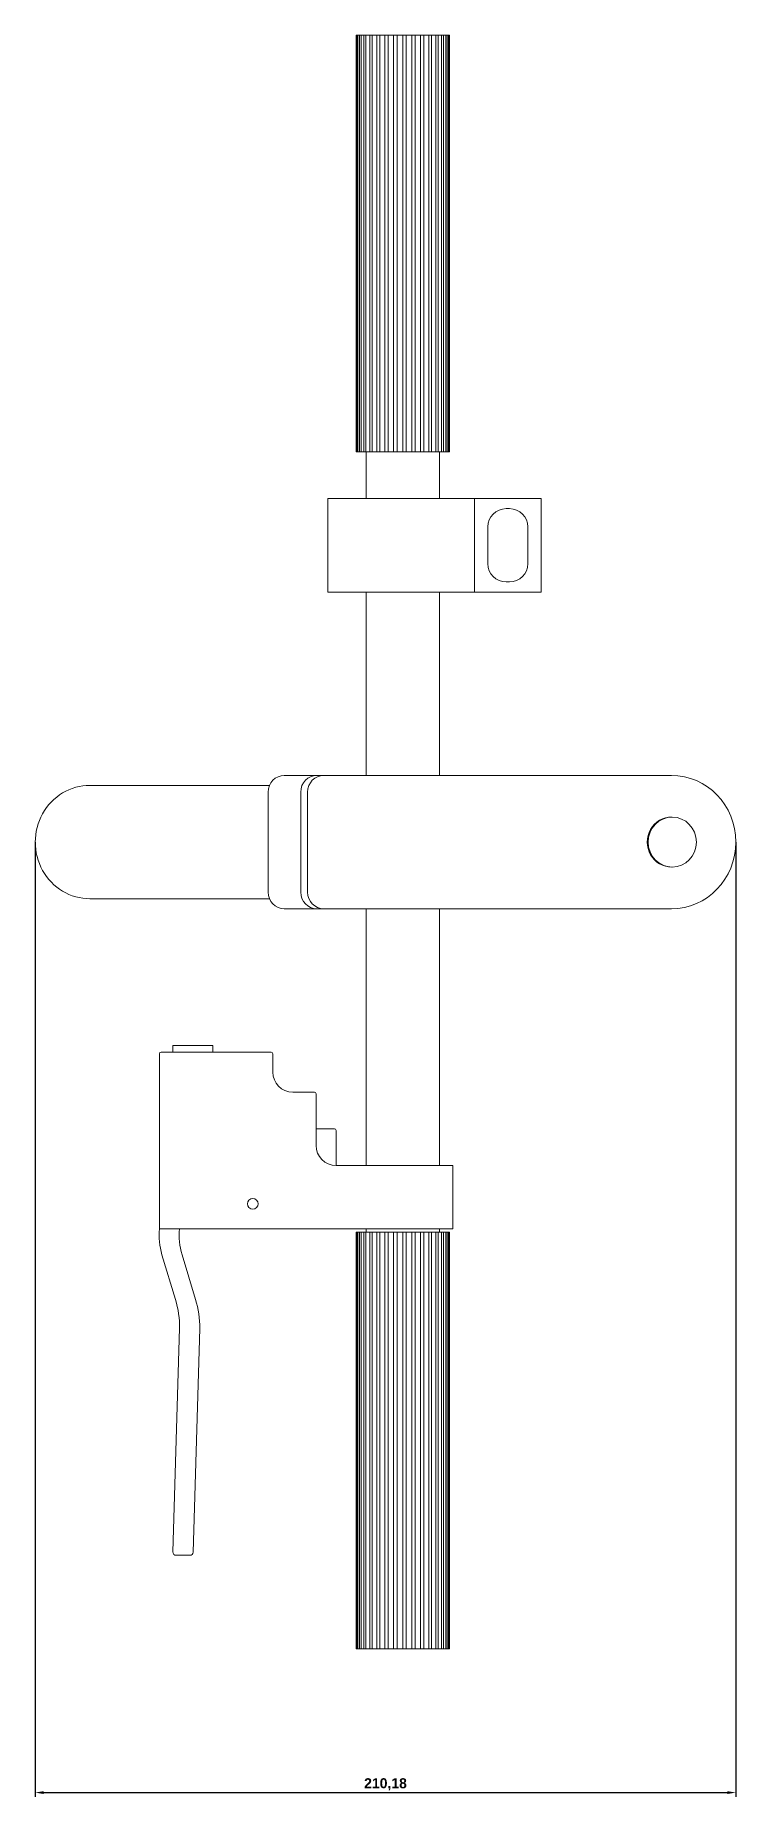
# Model space of a CAD drawing. Header units: millimetres. Extents: x 938 to 3563, y 1019 to 2364.
# Drawn here: x 996 to 1207, y 1019 to 1547 of the extents above; entities that cross this region are included whole.
import ezdxf

# ---------------------------------------------------------------- set-up
doc = ezdxf.new("R2010")
doc.units = ezdxf.units.MM
doc.layers.add('01_Contornos', color=7, linetype='Continuous', lineweight=20)
doc.layers.add('04_Cotas', color=3, linetype='Continuous', lineweight=18)
doc.styles.add('EstiloCota', font='arialbd.ttf', dxfattribs={"height": 3})
doc.dimstyles.new('CotasUNE', dxfattribs={"dimtxt": 3, "dimasz": 2.5, "dimexe": 1.25, "dimexo": 0, "dimtad": 1, "dimtxsty": 'EstiloCota', "dimcen": 2.5, "dimclrd": 256, "dimclrt": 256, "dimadec": 0, "dimazin": 0, "dimtfac": 1, "dimtmove": 0, "dimatfit": 3, "dimfxl": 1, "dimarcsym": 0})

msp = doc.modelspace()

# ---------------------------------------------------------------- blocks, each defined once
blk = doc.blocks.new('*D375')
at = {"layer": '04_Cotas', "color": 0, "lineweight": -2, "transparency": 16777216}
for p, q in [((996.48, 1305.06), (996.48, 1018.7)), ((1206.66, 1305.06), (1206.66, 1018.7))]:
    blk.add_line(p, q, dxfattribs=at)
at = {"layer": '04_Cotas', "lineweight": -2, "transparency": 16777216}
blk.add_line((998.98, 1019.95), (1204.16, 1019.95), dxfattribs=at)
at = {"layer": '04_Cotas', "transparency": 16777216}
for points in [[(998.98, 1020.37), (998.98, 1019.53), (996.48, 1019.95)], [(1204.16, 1020.37), (1204.16, 1019.53), (1206.66, 1019.95)]]:
    blk.add_solid(points, dxfattribs=at)
at = {"layer": '04_Cotas', "transparency": 16777216, "insert": (1101.57, 1022.42), "char_height": 3, "attachment_point": 5, "style": 'EstiloCota'}
blk.add_mtext('210,18', dxfattribs=at)

# ---------------------------------------------------------------- dimensions: what is measured, and where the dimension line sits
at = {"layer": '04_Cotas'}
dim = msp.add_linear_dim(base=(1206.66, 1019.95), p1=(996.476, 1305.062), p2=(1206.66, 1305.062), dimstyle='CotasUNE', dxfattribs=at)
dim.commit()
dim.dimension.update_dxf_attribs({"geometry": '*D375', "text_midpoint": (1101.568, 1022.416)})

# ---------------------------------------------------------------- linework, layer by layer
at = {"layer": '01_Contornos'}
for p, q in [((1120.744, 1547.062), (1092.744, 1547.062)), ((1092.744, 1547.062), (1092.744, 1422.062)), ((1093.013, 1547.062), (1093.013, 1422.062)), ((1093.251, 1547.062), (1093.251, 1422.062)), ((1093.809, 1547.062), (1093.809, 1422.062)), ((1094.239, 1547.062), (1094.239, 1422.062)), ((1095.103, 1547.062), (1095.103, 1422.062)), ((1095.707, 1547.062), (1095.707, 1422.062)), ((1096.844, 1547.062), (1096.844, 1422.062)), ((1097.6, 1547.062), (1097.6, 1422.062)), ((1098.966, 1547.062), (1098.966, 1422.062)), ((1099.844, 1547.062), (1099.844, 1422.062)), ((1101.386, 1547.062), (1101.386, 1422.062)), ((1102.353, 1547.062), (1102.353, 1422.062)), ((1104.013, 1547.062), (1104.013, 1422.062)), ((1105.031, 1547.062), (1105.031, 1422.062)), ((1106.744, 1547.062), (1106.744, 1422.062)), ((1107.774, 1547.062), (1107.774, 1422.062)), ((1109.475, 1547.062), (1109.475, 1422.062)), ((1110.479, 1547.062), (1110.479, 1422.062)), ((1112.101, 1547.062), (1112.101, 1422.062)), ((1113.039, 1547.062), (1113.039, 1422.062)), ((1114.522, 1547.062), (1114.522, 1422.062)), ((1115.358, 1547.062), (1115.358, 1422.062)), ((1116.643, 1547.062), (1116.643, 1422.062)), ((1117.345, 1547.062), (1117.345, 1422.062)), ((1118.384, 1547.062), (1118.384, 1422.062)), ((1118.925, 1547.062), (1118.925, 1422.062)), ((1119.678, 1547.062), (1119.678, 1422.062)), ((1120.037, 1547.062), (1120.037, 1422.062)), ((1120.475, 1547.062), (1120.475, 1422.062)), ((1120.639, 1547.062), (1120.639, 1422.062)), ((1120.744, 1422.062), (1120.744, 1547.062)), ((1120.744, 1547.062), (1120.744, 1422.062)), ((1092.744, 1422.062), (1120.744, 1422.062)), ((1095.744, 1408.062), (1095.744, 1422.062)), ((1117.744, 1408.062), (1117.744, 1422.062)), ((1148.273, 1408.062), (1084.255, 1408.062)), ((1084.255, 1408.062), (1084.255, 1380.062)), ((1128.273, 1408.062), (1128.273, 1380.062)), ((1148.273, 1380.062), (1148.273, 1408.062)), ((1137.773, 1405.062), (1138.773, 1405.062)), ((1132.273, 1388.562), (1132.273, 1399.562)), ((1144.273, 1399.562), (1144.273, 1388.562)), ((1084.255, 1380.062), (1148.273, 1380.062)), ((1095.744, 1380.062), (1095.744, 1325.062)), ((1117.744, 1380.062), (1117.744, 1325.062)), ((1137.773, 1383.062), (1138.773, 1383.062)), ((1066.777, 1322.062), (1012.897, 1322.062)), ((1187.341, 1325.062), (1071.204, 1325.062)), ((1066.374, 1290.062), (1066.374, 1320.062)), ((1076.121, 1320.062), (1076.121, 1290.062)), ((1078.191, 1320.062), (1078.191, 1290.062)), ((1066.777, 1288.062), (1012.897, 1288.062)), ((1187.341, 1285.062), (1071.204, 1285.062)), ((1095.744, 1285.062), (1095.744, 1208.062)), ((1117.744, 1285.062), (1117.744, 1208.062)), ((1067.244, 1242.062), (1034.244, 1242.062)), ((1037.744, 1244.062), (1049.744, 1244.062)), ((1037.744, 1244.062), (1037.744, 1242.062)), ((1049.744, 1244.062), (1049.744, 1242.062)), ((1033.744, 1189.062), (1033.744, 1241.562)), ((1067.744, 1241.562), (1067.744, 1236.062)), ((1073.744, 1230.062), (1080.244, 1230.062)), ((1080.744, 1229.562), (1080.744, 1214.062)), ((1086.244, 1219.062), (1080.744, 1219.062)), ((1086.744, 1208.062), (1086.744, 1218.562)), ((1086.744, 1208.062), (1121.744, 1208.062)), ((1121.744, 1208.062), (1121.744, 1189.062)), ((1121.744, 1189.062), (1033.744, 1189.062)), ((1033.744, 1189.062), (1036.744, 1189.062)), ((1095.744, 1189.062), (1095.744, 1188.062)), ((1117.744, 1189.062), (1117.744, 1188.062)), ((1092.744, 1063.062), (1092.744, 1188.062)), ((1092.744, 1188.062), (1120.744, 1188.062)), ((1093.013, 1063.062), (1093.013, 1188.062)), ((1093.251, 1063.062), (1093.251, 1188.062)), ((1093.809, 1063.062), (1093.809, 1188.062)), ((1094.239, 1063.062), (1094.239, 1188.062)), ((1095.103, 1063.062), (1095.103, 1188.062)), ((1095.707, 1063.062), (1095.707, 1188.062)), ((1096.844, 1063.062), (1096.844, 1188.062)), ((1097.6, 1063.062), (1097.6, 1188.062)), ((1098.966, 1063.062), (1098.966, 1188.062)), ((1099.844, 1063.062), (1099.844, 1188.062)), ((1101.386, 1063.062), (1101.386, 1188.062)), ((1102.353, 1063.062), (1102.353, 1188.062)), ((1104.013, 1063.062), (1104.013, 1188.062)), ((1105.031, 1063.062), (1105.031, 1188.062)), ((1106.744, 1063.062), (1106.744, 1188.062)), ((1107.774, 1063.062), (1107.774, 1188.062)), ((1109.475, 1063.062), (1109.475, 1188.062)), ((1110.479, 1063.062), (1110.479, 1188.062)), ((1112.101, 1063.062), (1112.101, 1188.062)), ((1113.039, 1063.062), (1113.039, 1188.062)), ((1114.522, 1063.062), (1114.522, 1188.062)), ((1115.358, 1063.062), (1115.358, 1188.062)), ((1116.643, 1063.062), (1116.643, 1188.062)), ((1117.345, 1063.062), (1117.345, 1188.062)), ((1118.384, 1063.062), (1118.384, 1188.062)), ((1118.925, 1063.062), (1118.925, 1188.062)), ((1119.678, 1063.062), (1119.678, 1188.062)), ((1120.037, 1063.062), (1120.037, 1188.062)), ((1120.475, 1063.062), (1120.475, 1188.062)), ((1120.639, 1063.062), (1120.639, 1188.062)), ((1120.744, 1188.062), (1120.744, 1063.062)), ((1120.744, 1063.062), (1120.744, 1188.062)), ((1034.493, 1181.296), (1038.536, 1167.868)), ((1040.527, 1181.296), (1044.57, 1167.868)), ((1039.809, 1159.219), (1037.76, 1092.122)), ((1045.844, 1159.149), (1043.872, 1092.061)), ((1042.874, 1091.12), (1038.76, 1091.122)), ((1120.744, 1063.062), (1092.744, 1063.062))]:
    msp.add_line(p, q, dxfattribs=at)
msp.add_circle((1061.744, 1196.562), 1.6, dxfattribs=at)
for centre, radius, start, end in [((1137.773, 1399.562), 5.5, 90, 180), ((1138.773, 1399.562), 5.5, 0, 90), ((1137.773, 1388.562), 5.5, 180, 270), ((1138.773, 1388.562), 5.5, 270, 0), ((1145.734, 1305.062), 80, 110.36413, 110.47956), ((1034.244, 1241.562), 0.5, 90, 180), ((1067.244, 1241.562), 0.5, 0, 90), ((1073.744, 1236.062), 6, 180, 270), ((1080.244, 1229.562), 0.5, 0, 90), ((1086.244, 1218.562), 0.5, 0, 90), ((1086.744, 1214.062), 6, 180, 270), ((1053.644, 1187.062), 20, 174.26083, 196.75603), ((1059.678, 1187.062), 20, 174.26083, 196.75603), ((1009.809, 1159.219), 30, 359.8671, 16.75603), ((1015.844, 1159.219), 30, 359.8671, 16.75603), ((1038.76, 1092.122), 1, 180, 270), ((1042.874, 1092.12), 1, 269.93618, 356.6335)]:
    msp.add_arc(centre, radius, start, end, dxfattribs=at)
for centre, major_axis, start_param, end_param in [((1012.897, 1305.062), (0, 17), 0, 3.1415927), ((1071.204, 1320.062), (0, -5), 3.1415927, 4.712389), ((1080.951, 1320.062), (0, -5), 3.1415927, 4.712389), ((1083.021, 1320.062), (0, -5), 3.1415927, 4.712389), ((1187.341, 1305.062), (0, 20), 3.1415927, 6.2831853), ((1187.341, 1305.062), (0, 7.5), 6.2653211, 9.4426422)]:
    msp.add_ellipse(centre, major_axis=major_axis, ratio=0.9659258, start_param=start_param, end_param=end_param, dxfattribs=at)
msp.add_ellipse((1187.6, 1305.062), major_axis=(0, -7.5), ratio=0.9659258, dxfattribs=at)
at = {"layer": '01_Contornos', "extrusion": (0, 0, -1)}
for centre in [(1071.204, 1290.062), (1080.951, 1290.062), (1083.021, 1290.062)]:
    msp.add_ellipse(centre, major_axis=(0, 5), ratio=0.9659258, start_param=3.1415927, end_param=4.712389, dxfattribs=at)

msp.set_redraw_order([(e.dxf.handle, doc.entitydb.next_handle()) for e in msp.query("TEXT MTEXT ATTDEF DIMENSION ARC_DIMENSION")])  # texts and dimensions are drawn at this point

doc.saveas('drawing.dxf')
